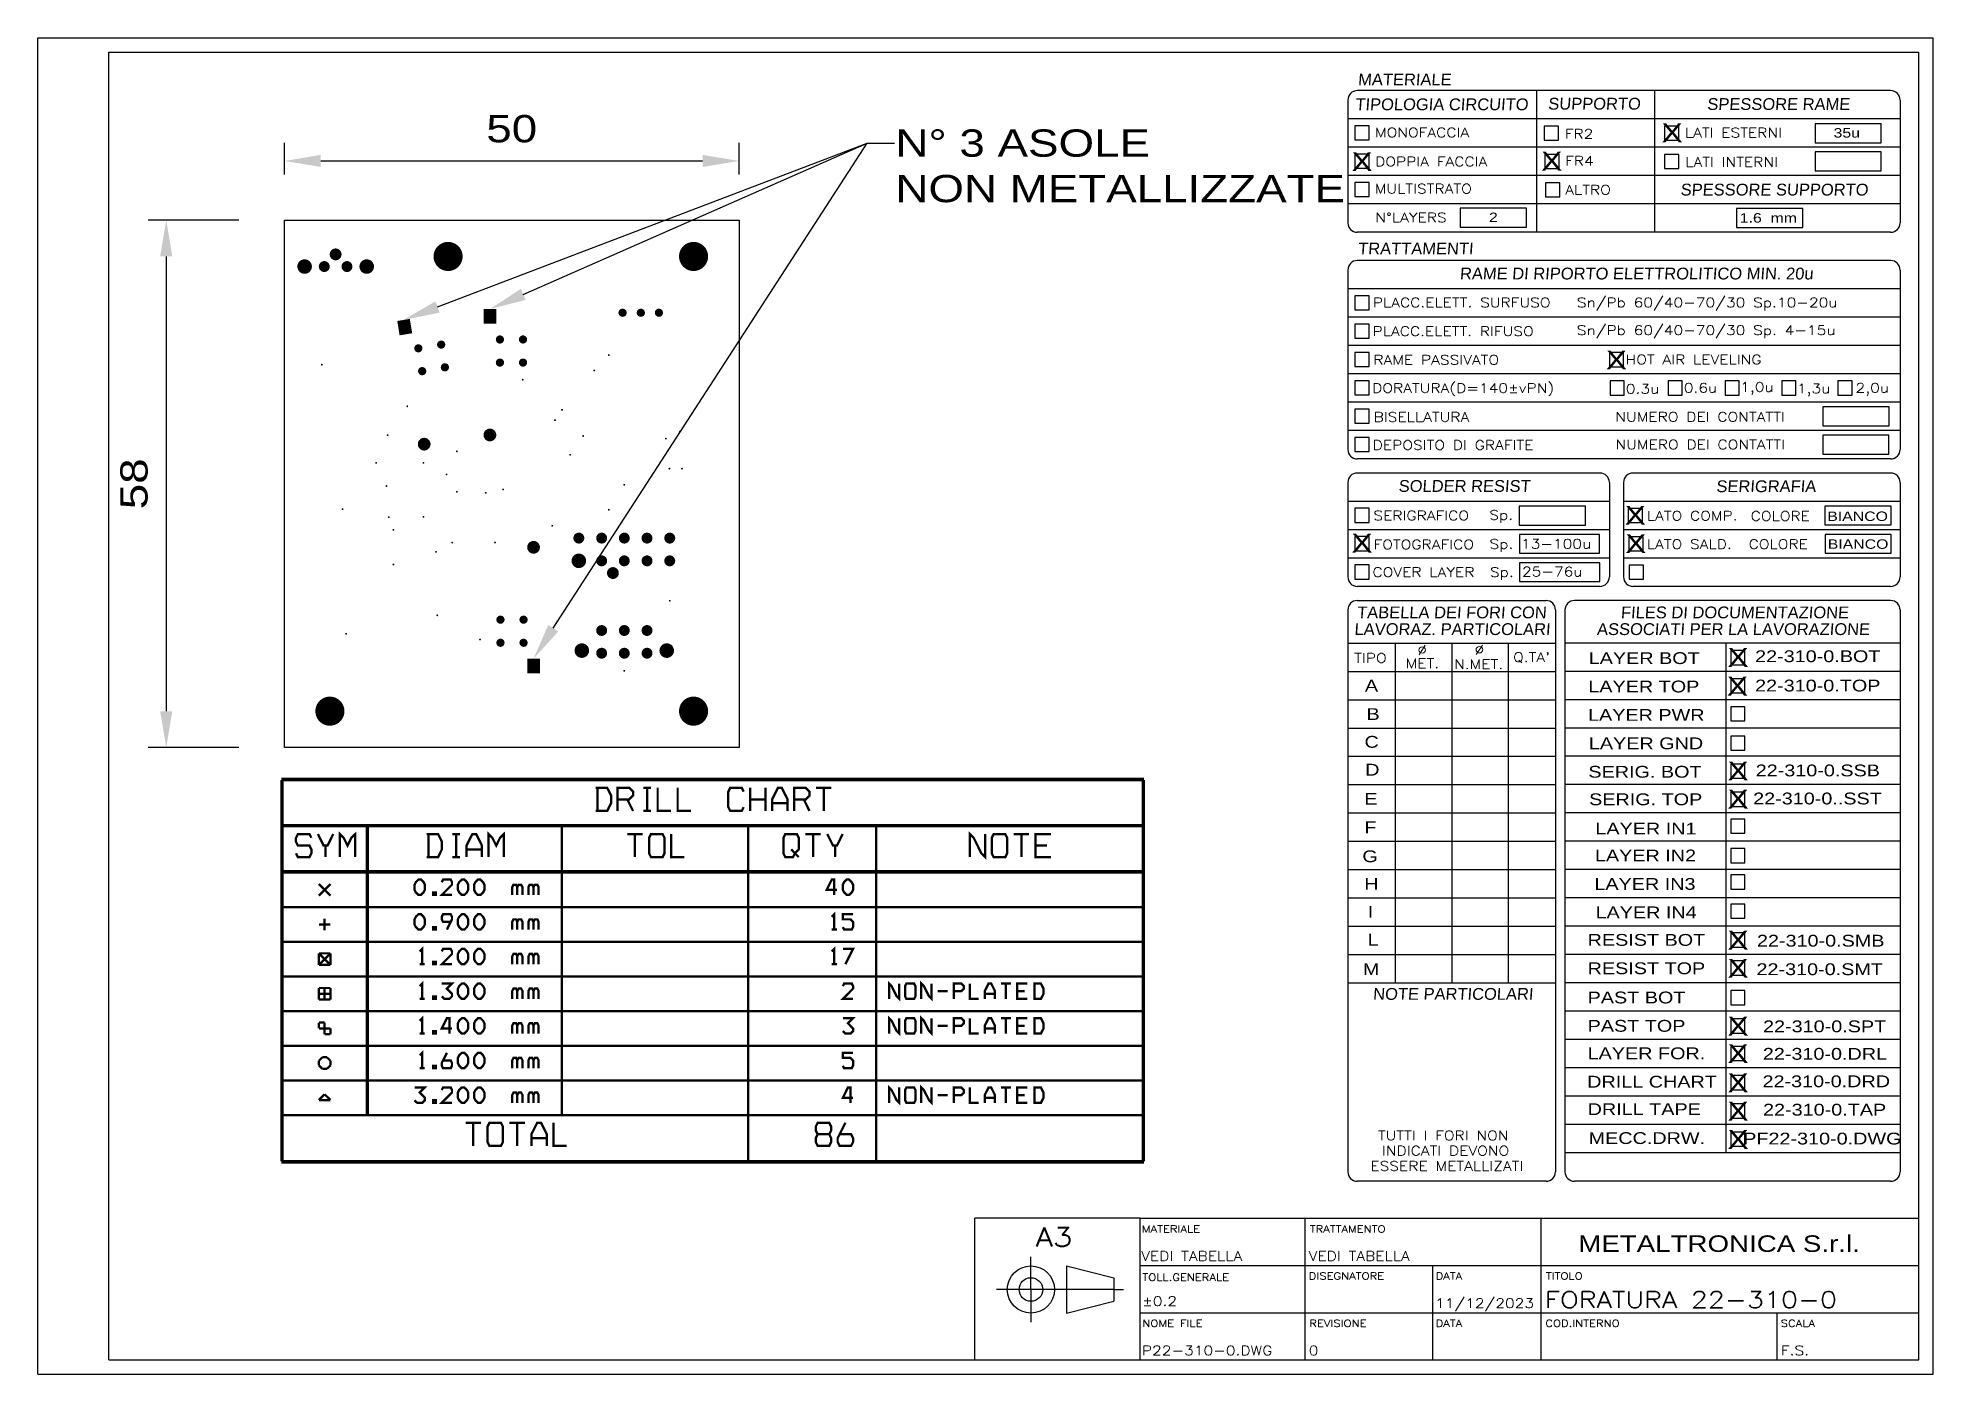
# Paper-space layout 'Layout1' of a CAD drawing. Extents: x 0 to 402, y 0 to 283.
# The model-space entities are those that its viewports show. They can reach past a viewport. Long polylines and large blocks are cut down to what shows.
import ezdxf
from ezdxf import colors
from ezdxf.entities.mleader import LeaderData, LeaderLine
from ezdxf.enums import TextEntityAlignment as Align
from ezdxf.math import Vec2, Vec3

# ---------------------------------------------------------------- set-up
doc = ezdxf.new("R2010")
doc.units = 0
doc.header["$LTSCALE"] = 10
doc.header["$MEASUREMENT"] = 0
doc.layers.get('0').update_dxf_attribs({"linetype": 'CONTINUOUS'})
doc.layers.get('Defpoints').update_dxf_attribs({"linetype": 'CONTINUOUS'})
for name, color, linetype in [('22-310-0_DRD', 7, 'CONTINUOUS'), ('22-310-0_DRL', 7, 'CONTINUOUS'), ('ATTRIBUTI', 7, 'CONTINUOUS'), ('CARTIGLIO', 7, 'CONTINUOUS'), ('OGGETTO', 7, 'CONTINUOUS'), ('QUOTE', 6, 'CONTINUOUS'), ('TABELLA', 7, 'CONTINUOUS'), ('THRUHOLE_NPT', 12, 'CONTINUOUS'), ('THRUHOLE_TAP', 11, 'CONTINUOUS'), ('VIEWPORT', 7, 'CONTINUOUS')]:
    doc.layers.add(name, color=color, linetype=linetype)
doc.layers.get('VIEWPORT').off()
doc.styles.add('ROMANS', font='romans', dxfattribs={"height": 4})
doc.styles.add('STILE25', font='arial.ttf', dxfattribs={"width": 1.2, "height": 2.5})
doc.styles.add('STILE3', font='arial.ttf', dxfattribs={"width": 1.2, "height": 3})
doc.styles.add('STILE35', font='arial.ttf', dxfattribs={"width": 1.2, "height": 3.5})
doc.styles.add('STYLE4', font='arial.ttf', dxfattribs={"width": 1.2, "height": 4})
doc.dimstyles.new('QUOTE', dxfattribs={"dimscale": 0, "dimtxt": 3, "dimasz": 4, "dimexe": 2, "dimexo": 5, "dimgap": 2, "dimtad": 1, "dimdec": 1, "dimzin": 13, "dimdsep": 46, "dimtxsty": 'STILE3', "dimcen": 0, "dimclrt": 7, "dimadec": 0, "dimazin": 0, "dimtfac": 0.666667, "dimtdec": 1, "dimtofl": 0, "dimtmove": 2, "dimatfit": 3, "dimfxl": 0, "dimtolj": 1, "dimtzin": 13, "dimarcsym": 0})

psp = doc.layouts.get("Layout1")

msp = doc.modelspace()

# ---------------------------------------------------------------- blocks, each defined once
blk = doc.blocks.new('QD')
at = {"layer": 'ATTRIBUTI', "linetype": 'Continuous'}
blk.add_lwpolyline([(-1.5, 1.5), (-1.5, -1.5), (1.5, -1.5), (1.5, 1.5)], close=True, dxfattribs=at)
blk = doc.blocks.new('TABELLAPCB2')
at = {"layer": 'ATTRIBUTI', "color": 6, "linetype": 'Continuous'}
for p, q in [((116, 239.99), (102, 239.99)), ((102, 239.99), (102, 235.99)), ((116, 235.99), (116, 239.99)), ((102, 235.99), (116, 235.99))]:
    blk.add_line(p, q, dxfattribs=at)
for points in [[(102, 241.91), (116, 241.91), (116, 245.91), (102, 245.91)], [(26.82, 224.03), (40.82, 224.03), (40.82, 228.03), (26.82, 228.03)], [(85.36, 223.98), (99.36, 223.98), (99.36, 227.98), (85.36, 227.98)], [(103.65, 181.96), (117.65, 181.96), (117.65, 185.96), (103.65, 185.96)], [(103.61, 175.96), (117.61, 175.96), (117.61, 179.96), (103.61, 179.96)], [(39.33, 160.95), (53.33, 160.95), (53.33, 164.95), (39.33, 164.95)], [(104.08, 160.96), (118.08, 160.96), (118.08, 164.96), (104.08, 164.96)], [(39.34, 154.96), (56.34, 154.96), (56.34, 158.96), (39.34, 158.96)], [(104.09, 154.96), (118.09, 154.96), (118.09, 158.96), (104.09, 158.96)], [(39.4, 148.96), (56.4, 148.96), (56.4, 152.96), (39.4, 152.96)]]:
    blk.add_lwpolyline(points, close=True, dxfattribs=at)
at = {"layer": 'TABELLA', "color": 1, "linetype": 'Continuous'}
for p, q in [((118, 252.96), (5, 252.96)), ((43, 252.96), (43, 222.96)), ((68, 252.96), (68, 222.96)), ((3, 250.96), (3, 224.96)), ((120, 250.96), (120, 224.96)), ((120, 246.96), (3, 246.96)), ((118, 222.96), (5, 222.96)), ((118, 216.96), (5, 216.96)), ((3, 214.96), (3, 176.96)), ((120, 214.96), (120, 176.96)), ((120, 210.96), (3, 210.96)), ((118, 174.96), (5, 174.96)), ((3, 169.96), (3, 149.96)), ((56.41, 171.96), (5, 171.96)), ((58.41, 169.96), (58.41, 149.96)), ((61.41, 169.96), (61.41, 149.96)), ((118, 171.96), (63.41, 171.96)), ((120, 169.96), (120, 149.96)), ((58.41, 165.96), (3, 165.96)), ((120, 165.96), (61.41, 165.96)), ((56.41, 147.96), (5, 147.96)), ((5, 144.96), (45, 144.96)), ((118, 144.96), (51, 144.96)), ((118, 147.96), (63.41, 147.96)), ((3, 142.96), (3, 111.96)), ((47, 142.96), (47, 23.96)), ((49, 142.96), (49, 23.96)), ((120, 142.96), (120, 23.96)), ((3, 135.96), (47, 135.96)), ((120, 135.96), (49, 135.96)), ((3, 111.96), (3, 108.96)), ((3, 108.96), (3, 66.96)), ((3, 66.96), (3, 63.96)), ((3, 63.96), (47, 63.96)), ((3, 63.96), (3, 23.96)), ((45, 21.96), (5, 21.96)), ((118, 21.96), (51, 21.96))]:
    blk.add_line(p, q, dxfattribs=at)
at = {"layer": 'TABELLA', "color": 6, "linetype": 'Continuous'}
for p, q in [((120, 240.96), (3, 240.96)), ((120, 234.96), (3, 234.96)), ((120, 228.96), (3, 228.96)), ((120, 204.96), (3, 204.96)), ((120, 198.96), (3, 198.96)), ((120, 192.96), (3, 192.96)), ((120, 186.96), (3, 186.96)), ((120, 180.96), (3, 180.96)), ((58.41, 159.96), (3, 159.96)), ((120, 159.96), (61.41, 159.96)), ((58.41, 153.96), (3, 153.96)), ((120, 153.96), (61.41, 153.96)), ((13, 135.96), (13, 63.96)), ((25, 135.96), (25, 63.96)), ((37, 135.96), (37, 63.96)), ((83.05, 135.96), (83.05, 27.96)), ((3, 129.96), (47, 129.96)), ((120, 129.96), (49, 129.96)), ((3, 123.96), (47, 123.96)), ((120, 123.96), (49, 123.96)), ((3, 117.96), (47, 117.96)), ((120, 117.96), (49, 117.96)), ((3, 111.96), (47, 111.96)), ((120, 111.96), (49, 111.96)), ((3, 105.96), (47, 105.96)), ((120, 105.96), (49, 105.96)), ((3, 99.96), (47, 99.96)), ((120, 99.96), (49, 99.96)), ((3, 93.96), (47, 93.96)), ((120, 93.96), (49, 93.96)), ((3, 87.96), (47, 87.96)), ((120, 87.96), (49, 87.96)), ((3, 81.96), (47, 81.96)), ((120, 81.96), (49, 81.96)), ((3, 75.96), (47, 75.96)), ((120, 75.96), (49, 75.96)), ((3, 69.96), (47, 69.96)), ((120, 69.96), (49, 69.96)), ((120, 63.96), (49, 63.96)), ((120, 57.96), (49, 57.96)), ((120, 51.96), (49, 51.96)), ((120, 45.96), (49, 45.96)), ((120, 39.96), (49, 39.96)), ((120, 33.96), (49, 33.96)), ((120, 27.96), (49, 27.96))]:
    blk.add_line(p, q, dxfattribs=at)
at = {"layer": 'TABELLA', "color": 1, "linetype": 'Continuous'}
for centre, start, end in [((5, 250.96), 90, 180), ((118, 250.96), 0, 90), ((5, 224.96), 180, 270), ((118, 224.96), 270, 0), ((5, 214.96), 90, 180), ((118, 214.96), 0, 90), ((5, 176.96), 180, 270), ((118, 176.96), 270, 0), ((5, 169.96), 90, 180), ((56.41, 169.96), 0, 90), ((63.41, 169.96), 90, 180), ((118, 169.96), 0, 90), ((5, 149.96), 180, 270), ((56.41, 149.96), 270, 0), ((63.41, 149.96), 180, 270), ((118, 149.96), 270, 0), ((5, 142.96), 90, 180), ((45, 142.96), 0, 90), ((51, 142.96), 90, 180), ((118, 142.96), 0, 90), ((5, 23.96), 180, 270), ((45, 23.96), 270, 0), ((51, 23.96), 180, 270), ((118, 23.96), 270, 0)]:
    blk.add_arc(centre, 2, start, end, dxfattribs=at)
at = {"layer": 'TABELLA', "linetype": 'Continuous'}
for p in [(6, 244), (46.11, 243.96), (71.62, 243.96), (6, 238), (46.25, 237.96), (71.62, 237.96), (6, 232), (46.4, 231.96), (6, 208), (6, 202), (6, 196), (59.91, 195.96), (6, 190), (60.05, 189.96), (72.34, 189.96), (84.42, 189.96), (96.42, 189.96), (108.34, 189.96), (6, 184), (6, 178), (6, 163), (63.9, 162.96), (6, 157), (64.05, 156.96), (6, 151), (64.11, 150.96), (85.62, 132.85), (85.62, 126.9), (85.62, 120.96), (85.62, 114.74), (85.62, 108.8), (85.62, 102.85), (85.62, 97.18), (85.62, 90.93), (85.62, 85.36), (85.62, 79.15), (85.62, 73.07), (85.62, 67.12), (85.62, 60.86), (85.62, 54.86), (85.62, 49.03), (85.62, 42.85), (85.62, 36.85), (85.62, 30.87)]:
    blk.add_blockref('QD', p, dxfattribs=at)
at = {"layer": 'ATTRIBUTI', "linetype": 'Continuous', "width": 1.2, "flags": 8}
for tag, height, style, p in [('X', 4, 'STYLE4', (6.1, 244.01)), ('X', 4, 'STYLE4', (71.7, 244.01)), ('VAL', 2, 'STILE25', (108.7, 244.01)), ('X', 4, 'STYLE4', (6, 237.91)), ('X', 4, 'STYLE4', (46.2, 238.01)), ('VAL', 2, 'STILE25', (92.09, 226)), ('X', 4, 'STYLE4', (6, 208.01)), ('X', 4, 'STYLE4', (6, 163.01)), ('X', 4, 'STYLE4', (63.9, 163.01)), ('VAL', 2, 'STILE25', (46.4, 163.01)), ('COL', 2, 'STILE25', (111, 162.81))]:
    blk.add_attdef(tag, text='', height=height, dxfattribs=dict(at, style=style)).set_placement(p, align=Align.MIDDLE_CENTER)
at = {"layer": 'ATTRIBUTI', "linetype": 'Continuous', "width": 1.2}
for tag, height, style, p in [('X', 4, 'STYLE4', (46.1, 244.01)), ('X', 4, 'STYLE4', (71.6, 238.01)), ('VAL', 2, 'STILE25', (108.96, 238.08)), ('X', 4, 'STYLE4', (6, 231.91)), ('X', 4, 'STYLE4', (46.4, 232.01)), ('X', 4, 'STYLE4', (6, 202.01)), ('X', 4, 'STYLE4', (6, 196.01)), ('X', 4, 'STYLE4', (59.9, 195.91)), ('X', 4, 'STYLE4', (6, 190.01)), ('X', 4, 'STYLE4', (60, 189.91)), ('X', 4, 'STYLE4', (72.3, 189.91)), ('X', 4, 'STYLE4', (84.4, 189.91)), ('X', 4, 'STYLE4', (96.4, 190.01)), ('X', 4, 'STYLE4', (108.3, 190.01)), ('X', 4, 'STYLE4', (6, 184.01)), ('NUM', 2, 'STILE25', (110.99, 183.91)), ('X', 4, 'STYLE4', (6, 178.01)), ('NUM', 2, 'STILE25', (111.02, 178.01)), ('X', 4, 'STYLE4', (6, 157.11)), ('X', 4, 'STYLE4', (64, 157.01)), ('BIANCO', 2, 'STILE25', (111.1, 156.91)), ('X', 4, 'STYLE4', (6, 151.01)), ('X', 4, 'STYLE4', (85.68, 132.91)), ('CSXXXR1.BOT', 2.5, 'STILE25', (102.56, 133.16)), ('X', 4, 'STYLE4', (85.54, 126.83)), ('DIA', 2.5, 'STILE25', (19.2, 127.01)), ('DIA', 2.5, 'STILE25', (31.1, 126.91)), ('QTA', 2.5, 'STILE25', (42.1, 126.91)), ('CSXXXR1.TOP', 2.5, 'STILE25', (102.56, 126.94)), ('DIA', 2.5, 'STILE25', (19.2, 120.91)), ('DIA', 2.5, 'STILE25', (31.1, 121.01)), ('QTA', 2.5, 'STILE25', (42.1, 120.91)), ('X', 4, 'STYLE4', (85.68, 120.88)), ('CSXXXR1.PWR', 2.5, 'STILE25', (103.25, 121)), ('X', 4, 'STYLE4', (85.68, 114.67)), ('DIA', 2.5, 'STILE25', (19.1, 114.91)), ('DIA', 2.5, 'STILE25', (31.1, 114.81)), ('QTA', 2.5, 'STILE25', (42, 114.91)), ('CSXXXR1.GND', 2.5, 'STILE25', (102.89, 114.92)), ('DIA', 2.5, 'STILE25', (19.1, 108.91)), ('DIA', 2.5, 'STILE25', (31.2, 108.91)), ('QTA', 2.5, 'STILE25', (42.1, 108.91)), ('X', 4, 'STYLE4', (85.68, 108.86)), ('CSXXXR1.SSB', 2.5, 'STILE25', (102.57, 108.97)), ('X', 4, 'STYLE4', (85.68, 102.91)), ('DIA', 2.5, 'STILE25', (19, 102.91)), ('DIA', 2.5, 'STILE25', (31.3, 103.11)), ('QTA', 2.5, 'STILE25', (42.3, 102.91)), ('CSXXXR1.SST', 2.5, 'STILE25', (102.5, 103.03)), ('DIA', 2.5, 'STILE25', (19.1, 96.91)), ('DIA', 2.5, 'STILE25', (31.3, 97.11)), ('QTA', 2.5, 'STILE25', (42.2, 97.21)), ('X', 4, 'STYLE4', (85.68, 97.13)), ('CSXXXR1.IN1', 2.5, 'STILE25', (101.84, 97.01)), ('X', 4, 'STYLE4', (85.68, 90.99)), ('CSXXXR1.IN2', 2.5, 'STILE25', (101.79, 91.24)), ('DIA', 2.5, 'STILE25', (19.2, 90.91)), ('DIA', 2.5, 'STILE25', (31.3, 91.01)), ('QTA', 2.5, 'STILE25', (42, 90.91)), ('DIA', 2.5, 'STILE25', (19.2, 84.91)), ('DIA', 2.5, 'STILE25', (31.4, 85.11)), ('QTA', 2.5, 'STILE25', (42, 84.91)), ('X', 4, 'STYLE4', (85.68, 85.58)), ('CSXXXR1.IN3', 2.5, 'STILE25', (101.63, 84.93)), ('X', 4, 'STYLE4', (85.68, 79.23)), ('DIA', 2.5, 'STILE25', (19.1, 78.91)), ('DIA', 2.5, 'STILE25', (31.4, 79.01)), ('QTA', 2.5, 'STILE25', (42.1, 79.01)), ('CSXXXR1.IN4', 2.5, 'STILE25', (101.78, 78.94)), ('DIA', 2.5, 'STILE25', (19.1, 72.91)), ('DIA', 2.5, 'STILE25', (31.3, 73.01)), ('QTA', 2.5, 'STILE25', (41.9, 73.01)), ('X', 4, 'STYLE4', (85.68, 73.02)), ('CSXXXR1.SMB', 2.5, 'STILE25', (103.19, 72.9)), ('DIA', 2.5, 'STILE25', (31.3, 67.11)), ('X', 4, 'STYLE4', (85.68, 67.07)), ('DIA', 2.5, 'STILE25', (19.1, 66.91)), ('QTA', 2.5, 'STILE25', (42, 66.91)), ('CSXXXR1.SMT', 2.5, 'STILE25', (102.97, 66.87)), ('X', 4, 'STYLE4', (85.68, 60.81)), ('CSXXXR1.SPB', 2.5, 'STILE25', (102.72, 60.95)), ('X', 4, 'STYLE4', (85.68, 54.81)), ('CSXXXR1.SMT', 2.5, 'STILE25', (104.02, 54.77)), ('X', 4, 'STYLE4', (85.68, 48.99)), ('CSXXXR1.DRL', 2.5, 'STILE25', (104.09, 48.95)), ('X', 4, 'STYLE4', (85.68, 42.8)), ('CSXXXR1.DRD', 2.5, 'STILE25', (104.36, 43.13)), ('X', 4, 'STYLE4', (85.68, 36.8)), ('CSXXXR1.TAP', 2.5, 'STILE25', (104.02, 37.12)), ('X', 4, 'STYLE4', (85.68, 30.82)), ('CSXXXR1.DWG', 2.5, 'STILE25', (103.53, 31))]:
    blk.add_attdef(tag, text='', height=height, dxfattribs=dict(at, style=style)).set_placement(p, align=Align.MIDDLE_CENTER)
at = {"layer": 'TABELLA', "linetype": 'Continuous', "style": 'STILE25', "oblique": 4}
for s, p in [('MATERIALE', (5.12, 254.07)), ('TIPOLOGIA CIRCUITO', (4.54, 248.8)), ('SUPPORTO', (45.4, 248.93)), ('SPESSORE RAME', (79.1, 248.86)), ('SPESSORE SUPPORTO', (73.45, 230.74)), ('TRATTAMENTI', (5.12, 218.26)), ('RAME DI RIPORTO ELETTROLITICO MIN. 20u', (26.7, 212.96)), ('SOLDER RESIST', (13.71, 167.97)), ('SERIGRAFIA', (81.02, 167.91)), ('TABELLA DEI FORI CON', (4.9, 141.19)), ('FILES DI DOCUMENTAZIONE', (60.8, 141.19)), ('LAVORAZ. PARTICOLARI', (4.35, 137.65)), ('ASSOCIATI PER LA LAVORAZIONE', (55.73, 137.65)), ('NOTE PARTICOLARI', (8.3, 60.39))]:
    blk.add_text(s, height=2.5, dxfattribs=at).set_placement(p)
at = {"layer": 'TABELLA', "linetype": 'Continuous', "width": 1.2}
for s, height, style, p in [('MONOFACCIA', 2, 'ROMANS', (8.75, 243.1)), ('LATI ESTERNI', 2, 'ROMANS', (74.41, 243.06)), ('FR2', 2, 'ROMANS', (48.96, 242.8)), ('DOPPIA FACCIA', 2, 'ROMANS', (8.78, 236.93)), ('FR4', 2, 'ROMANS', (49.03, 237.1)), ('LATI INTERNI', 2, 'ROMANS', (74.49, 236.85)), ('MULTISTRATO', 2, 'ROMANS', (8.7, 231.18)), ('ALTRO', 2, 'ROMANS', (49.05, 230.96)), ('N°LAYERS', 2, 'ROMANS', (8.83, 225.09)), ('PLACC.ELETT. SURFUSO ', 2, 'ROMANS', (8.29, 207.08)), ('Sn/Pb 60/40-70/30 Sp.10-20u', 2, 'ROMANS', (51.52, 207.08)), ('PLACC.ELETT. RIFUSO ', 2, 'ROMANS', (8.24, 200.99)), ('Sn/Pb 60/40-70/30 Sp. 4-15u', 2, 'ROMANS', (51.52, 201.2)), ('RAME PASSIVATO', 2, 'ROMANS', (8.41, 194.95)), ('HOT AIR LEVELING', 2, 'ROMANS', (61.84, 194.99)), ('DORATURA(D=140%%PvPN)', 2, 'ROMANS', (8.15, 188.96)), ('0.3u', 2, 'ROMANS', (61.89, 188.8)), ('0.6u', 2, 'ROMANS', (74.17, 188.99)), ('1,0u', 2, 'ROMANS', (86.13, 189.19)), ('1,3u', 2, 'ROMANS', (98.14, 188.87)), ('2,0u', 2, 'ROMANS', (110.56, 188.99)), ('BISELLATURA', 2, 'ROMANS', (8.47, 182.83)), ('NUMERO DEI CONTATTI', 2, 'ROMANS', (59.68, 182.87)), ('DEPOSITO DI GRAFITE', 2, 'ROMANS', (8.27, 176.89)), ('NUMERO DEI CONTATTI', 2, 'ROMANS', (59.72, 176.99)), ('SERIGRAFICO ', 2, 'ROMANS', (8.42, 161.95)), ('Sp.', 2, 'ROMANS', (32.98, 162.07)), ('LATO COMP.', 2, 'ROMANS', (66.34, 161.92)), ('COLORE', 2, 'ROMANS', (88.35, 161.87)), ('FOTOGRAFICO ', 2, 'ROMANS', (8.44, 155.84)), ('Sp.', 2, 'ROMANS', (33.02, 155.93)), ('13-100u', 2, 'ROMANS', (39.67, 155.98)), ('LATO SALD.', 2, 'ROMANS', (66.34, 155.9)), ('COLORE', 2, 'ROMANS', (87.91, 155.9)), ('COVER LAYER ', 2, 'ROMANS', (8.23, 149.97)), ('Sp.', 2, 'ROMANS', (33.12, 149.98)), ('25-76u', 2, 'ROMANS', (39.88, 150.08)), ('TIPO', 2, 'ROMANS', (4.34, 131.78)), ('MET.', 2, 'ROMANS', (15.25, 130.65)), ('%%C', 2, 'ROMANS', (17.72, 133.47)), ('%%C', 2, 'ROMANS', (29.85, 133.53)), ("Q.TA'", 2, 'ROMANS', (38.01, 131.96)), ('LAYER BOT', 2.5, 'STILE25', (54.03, 131.51)), ('N.MET.', 2, 'ROMANS', (25.51, 130.47)), ('A', 2.5, 'STILE25', (6.61, 125.68)), ('LAYER TOP', 2.5, 'STILE25', (53.95, 125.5)), ('B', 2.5, 'STILE25', (6.96, 119.66)), ('LAYER PWR', 2.5, 'STILE25', (53.89, 119.48)), ('C', 2.5, 'STILE25', (6.54, 113.78)), ('LAYER GND', 2.5, 'STILE25', (54.06, 113.46)), ('D', 2.5, 'STILE25', (6.68, 107.88)), ('SERIG. BOT', 2.5, 'STILE25', (53.96, 107.44)), ('E', 2.5, 'STILE25', (6.49, 101.71)), ('SERIG. TOP', 2.5, 'STILE25', (54.11, 101.61)), ('F', 2.5, 'STILE25', (6.51, 95.68)), ('LAYER IN1', 2.5, 'STILE25', (55.44, 95.41)), ('G', 2.5, 'STILE25', (6.08, 89.54)), ('LAYER IN2', 2.5, 'STILE25', (55.35, 89.7)), ('H', 2.5, 'STILE25', (6.49, 83.72)), ('LAYER IN3', 2.5, 'STILE25', (55.23, 83.68)), ('I', 2.5, 'STILE25', (7.23, 77.79)), ('LAYER IN4', 2.5, 'STILE25', (55.48, 77.66)), ('L', 2.5, 'STILE25', (7.2, 71.87)), ('RESIST BOT', 2.5, 'STILE25', (53.8, 71.83)), ('RESIST TOP', 2.5, 'STILE25', (53.8, 65.82)), ('M', 2.5, 'STILE25', (6.2, 65.65)), ('PAST BOT', 2.5, 'STILE25', (53.8, 59.63)), ('PAST TOP', 2.5, 'STILE25', (53.8, 53.63)), ('LAYER FOR.', 2.5, 'STILE25', (53.8, 47.81)), ('DRILL CHART', 2.5, 'STILE25', (53.71, 41.8)), ('DRILL TAPE', 2.5, 'STILE25', (53.8, 35.98)), ('TUTTI I FORI NON', 2, 'ROMANS', (9.36, 30.67)), ('MECC.DRW.', 2.5, 'STILE25', (54.01, 29.85)), ('INDICATI DEVONO', 2, 'ROMANS', (10.24, 27.43)), ('ESSERE METALLIZATI', 2, 'ROMANS', (7.78, 24.19))]:
    blk.add_text(s, height=height, dxfattribs=dict(at, style=style)).set_placement(p)
at = {"layer": 'TABELLA', "linetype": 'Continuous', "style": 'STILE25', "width": 1.2}
blk.add_attdef('NUM', text='', height=2, dxfattribs=at).set_placement((33.83, 226.12), align=Align.MIDDLE_CENTER)
blk = doc.blocks.new('A3METALTRONICA')
at = {"layer": 'CARTIGLIO', "color": 6, "linetype": 'Continuous'}
for p, q in [((0, 283), (401.5, 283)), ((0, 0), (0, 283)), ((401.5, 0), (401.5, 283)), ((233.5, 3), (233.5, 33)), ((268.5, 3), (268.5, 33)), ((318.5, 3), (318.5, 33)), ((233.5, 23), (398.5, 23)), ((295.5, 3), (295.5, 23)), ((233.5, 13), (398.5, 13)), ((368.5, 3), (368.5, 13)), ((0, 0), (401.5, 0))]:
    blk.add_line(p, q, dxfattribs=at)
at = {"layer": 'CARTIGLIO', "color": 1, "linetype": 'Continuous'}
for p, q in [((15, 280), (398.5, 280)), ((15, 3), (15, 280)), ((398.5, 3), (398.5, 280)), ((198.5, 3), (198.5, 33)), ((233.5, 33), (198.5, 33)), ((233.5, 33), (398.5, 33)), ((15, 3), (398.5, 3))]:
    blk.add_line(p, q, dxfattribs=at)
at = {"layer": 'CARTIGLIO', "color": 6}
for p, q in [((210.37, 17.91), (210.37, 24.81)), ((227.92, 17.91), (203.08, 17.91)), ((210.37, 17.91), (210.37, 11)), ((227.92, 17.91), (230, 17.91))]:
    blk.add_line(p, q, dxfattribs=at)
at = {"layer": 'CARTIGLIO', "color": 1}
for p, q in [((217.92, 22.91), (227.92, 20.41)), ((217.92, 22.91), (217.92, 12.91)), ((227.92, 20.41), (227.92, 15.41)), ((217.92, 12.91), (227.92, 15.41))]:
    blk.add_line(p, q, dxfattribs=at)
for radius in [5, 2.5]:
    blk.add_circle((210.37, 17.91), radius, dxfattribs=at)
at = {"layer": 'CARTIGLIO', "color": 1, "linetype": 'Continuous', "style": 'ROMANS', "width": 1.2}
blk.add_text('A3', height=4, dxfattribs=at).set_placement((211.32, 27.03))
at = {"layer": 'CARTIGLIO', "color": 0, "linetype": 'Continuous', "style": 'ROMANS', "width": 1.2}
for s, p in [('MATERIALE', (233.87, 30)), ('TRATTAMENTO', (269.45, 30)), ('TOLL.GENERALE', (233.99, 19.77)), ('DISEGNATORE', (269.23, 20)), ('DATA', (296.11, 20)), ('TITOLO', (319.47, 20)), ('NOME FILE', (233.99, 10)), ('REVISIONE', (269.35, 10)), ('DATA', (296.11, 10)), ('COD.INTERNO', (319.35, 10)), ('SCALA', (369.23, 10))]:
    blk.add_text(s, height=1.5, dxfattribs=at).set_placement(p)
at = {"layer": 'CARTIGLIO', "linetype": 'Continuous', "style": 'STILE35', "width": 1.2}
blk.add_text('METALTRONICA S.r.l.', height=3.5, dxfattribs=at).set_placement((326.33, 25.88))
at = {"layer": 'CARTIGLIO', "color": 0, "linetype": 'Continuous', "style": 'ROMANS', "width": 1.2}
for tag, p, height in [('MATERIALE', (233.75, 24), 2), ('TRATTAMENTO', (269.23, 24), 2), ('TITOLO', (319.23, 14), 3.5), ('DISEGNATORE', (269.23, 14), 2), ('DATADIS', (295.99, 14), 2), ('NOMEFILE', (233.87, 4), 2), ('REVISIONE', (269.23, 4), 2), ('DATAREV', (295.99, 4), 2), ('CODICE', (319.35, 4), 2), ('SCALA', (369.25, 4), 2)]:
    blk.add_attdef(tag, p, '', height=height, dxfattribs=at)
at = {"layer": 'CARTIGLIO', "color": 0, "linetype": 'Continuous', "style": 'ROMANS', "width": 1.2, "flags": 8}
blk.add_attdef('TOLLERANZA', text='', height=2, dxfattribs=at).set_placement((233.93, 13.85), align=Align.BOTTOM_LEFT)
blk = doc.blocks.new('ROUND_1')
at = {"const_width": 1.6002}
blk.add_lwpolyline([(-0.8001, 0, 1), (0.8001, 0, 1)], format="xyb", close=True, dxfattribs=at)
blk = doc.blocks.new('ROUND_16')
at = {"const_width": 0.65024}
blk.add_lwpolyline([(-0.32512, 0, 1), (0.32512, 0, 1)], format="xyb", close=True, dxfattribs=at)
blk = doc.blocks.new('ROUND_18')
at = {"const_width": 0.8001}
blk.add_lwpolyline([(-0.40005, 0, 1), (0.40005, 0, 1)], format="xyb", close=True, dxfattribs=at)
blk = doc.blocks.new('ROUND_19')
at = {"const_width": 0.69977}
blk.add_lwpolyline([(-0.349884, 0, 1), (0.349884, 0, 1)], format="xyb", close=True, dxfattribs=at)
blk = doc.blocks.new('ROUND_47')
at = {"const_width": 0.44958}
blk.add_lwpolyline([(-0.22479, 0, 1), (0.22479, 0, 1)], format="xyb", close=True, dxfattribs=at)
blk = doc.blocks.new('ROUND_48')
at = {"const_width": 0.59944}
blk.add_lwpolyline([(-0.29972, 0, 1), (0.29972, 0, 1)], format="xyb", close=True, dxfattribs=at)
blk = doc.blocks.new('ROUND_50')
at = {"const_width": 0.10033}
blk.add_lwpolyline([(-0.050164, 0, 1), (0.050164, 0, 1)], format="xyb", close=True, dxfattribs=at)
blk = doc.blocks.new('ROUND_46')
at = {"const_width": 0.10033}
blk.add_lwpolyline([(-0.050164, 0, 1), (0.050164, 0, 1)], format="xyb", close=True, dxfattribs=at)
blk = doc.blocks.new('*D11')
at = {"layer": 'Defpoints', "color": 0, "transparency": 16777216}
for p in [(831.84, 718.48), (781.84, 711.98), (831.84, 711.98)]:
    blk.add_point(p, dxfattribs=at)
at = {"layer": 'QUOTE', "color": 0, "lineweight": -2, "transparency": 16777216}
for p, q in [((781.84, 716.98), (781.84, 720.48)), ((831.84, 716.98), (831.84, 720.48)), ((785.84, 718.48), (827.84, 718.48))]:
    blk.add_line(p, q, dxfattribs=at)
at = {"layer": 'QUOTE', "color": 0, "transparency": 16777216}
for points in [[(785.84, 719.15), (785.84, 717.82), (781.84, 718.48)], [(827.84, 719.15), (827.84, 717.82), (831.84, 718.48)]]:
    blk.add_solid(points, dxfattribs=at)
at = {"layer": 'QUOTE', "color": 7, "transparency": 16777216, "insert": (806.84, 722.01), "char_height": 3, "attachment_point": 5, "style": 'STILE3'}
blk.add_mtext('\\A1;50', dxfattribs=at)
blk = doc.blocks.new('*D12')
at = {"layer": 'Defpoints', "color": 0, "transparency": 16777216}
for p in [(781.84, 711.98), (768.84, 653.98), (781.84, 653.98)]:
    blk.add_point(p, dxfattribs=at)
at = {"layer": 'QUOTE', "color": 0, "lineweight": -2, "transparency": 16777216}
for p, q in [((776.84, 711.98), (766.84, 711.98)), ((768.84, 707.98), (768.84, 657.98)), ((776.84, 653.98), (766.84, 653.98))]:
    blk.add_line(p, q, dxfattribs=at)
at = {"layer": 'QUOTE', "color": 0, "transparency": 16777216}
for points in [[(768.17, 707.98), (769.51, 707.98), (768.84, 711.98)], [(768.17, 657.98), (769.51, 657.98), (768.84, 653.98)]]:
    blk.add_solid(points, dxfattribs=at)
at = {"layer": 'QUOTE', "color": 7, "transparency": 16777216, "insert": (765.31, 682.98), "char_height": 3, "attachment_point": 5, "rotation": 90, "style": 'STILE3'}
blk.add_mtext('\\A1;58', dxfattribs=at)

# ---------------------------------------------------------------- dimensions: what is measured, and where the dimension line sits
at = {"layer": 'QUOTE'}
dim = msp.add_linear_dim(base=(831.84, 718.48), p1=(781.84, 711.98), p2=(831.84, 711.98), dimstyle='QUOTE', override={"dimscale": 1}, dxfattribs=at)
dim.commit()
dim.dimension.update_dxf_attribs({"geometry": '*D11', "text_midpoint": (806.84, 722.01)})
dim = msp.add_linear_dim(base=(768.84, 653.98), p1=(781.84, 711.98), p2=(781.84, 653.98), angle=90, dimstyle='QUOTE', override={"dimscale": 1}, dxfattribs=at)
dim.commit()
dim.dimension.update_dxf_attribs({"geometry": '*D12', "text_midpoint": (765.31, 682.98)})

# ---------------------------------------------------------------- linework, layer by layer
at = {"layer": '22-310-0_DRD', "const_width": 0.254}
for points in [[(876.37, 650.53), (781.5, 650.53)], [(781.5, 608.49), (781.5, 650.4)], [(876.24, 650.4), (781.63, 650.4)], [(781.63, 608.49), (781.63, 650.4)], [(876.24, 608.49), (876.24, 650.4)], [(876.37, 608.49), (876.37, 650.4)], [(816.07, 647.01), (817.34, 647.01), (817.77, 647.86), (817.77, 648.7), (817.34, 649.55), (816.07, 649.55)], [(816.29, 647.01), (816.29, 649.55)], [(818.49, 648.28), (819.76, 648.28), (820.18, 648.7), (820.18, 649.13), (819.76, 649.55), (818.49, 649.55), (818.49, 647.01)], [(819.55, 648.28), (820.18, 647.01)], [(822.17, 649.55), (821.32, 649.55)], [(821.75, 647.01), (821.75, 649.55)], [(824.37, 647.01), (822.89, 647.01), (822.89, 649.55)], [(826.57, 647.01), (825.09, 647.01), (825.09, 649.55)], [(832.35, 647.43), (832.14, 647.01), (830.87, 647.01), (830.66, 647.43), (830.66, 649.13), (830.87, 649.55), (832.14, 649.55), (832.35, 649.13)], [(833.07, 647.01), (833.07, 649.55)], [(834.76, 648.28), (833.07, 648.28)], [(834.76, 647.01), (834.76, 649.55)], [(837.18, 647.01), (837.18, 648.28), (836.54, 649.55), (836.12, 649.55), (835.48, 648.28), (835.48, 647.01)], [(837.9, 648.28), (839.17, 648.28), (839.59, 648.7), (839.59, 649.13), (839.17, 649.55), (837.9, 649.55), (837.9, 647.01)], [(838.96, 648.28), (839.59, 647.01)], [(842, 649.55), (840.31, 649.55)], [(841.16, 647.01), (841.16, 649.55)], [(822.17, 647.01), (821.32, 647.01)], [(837.18, 647.86), (835.48, 647.86)], [(876.24, 645.45), (781.63, 645.45)], [(876.24, 645.32), (781.63, 645.32)], [(784.8, 644.05), (784.59, 644.47), (783.32, 644.47), (783.11, 644.05), (783.11, 643.62), (783.32, 643.2), (784.59, 643.2), (784.8, 642.78), (784.8, 642.35), (784.59, 641.93), (783.32, 641.93), (783.11, 642.35)], [(787.21, 644.47), (786.58, 643.2), (786.15, 643.2), (785.52, 644.47)], [(789.63, 641.93), (789.63, 644.47), (789.2, 644.05), (788.78, 643.2), (788.36, 644.05), (787.93, 644.47), (787.93, 641.93)], [(790.9, 613.57), (790.9, 645.32)], [(791.02, 613.57), (791.02, 645.32)], [(797.47, 641.93), (798.74, 641.93), (799.16, 642.78), (799.16, 643.62), (798.74, 644.47), (797.47, 644.47)], [(797.68, 641.93), (797.68, 644.47)], [(801.15, 644.47), (800.3, 644.47)], [(800.73, 641.93), (800.73, 644.47)], [(803.56, 641.93), (803.56, 643.2), (802.93, 644.47), (802.51, 644.47), (801.87, 643.2), (801.87, 641.93)], [(805.98, 641.93), (805.98, 644.47), (805.55, 644.05), (805.13, 643.2), (804.71, 644.05), (804.28, 644.47), (804.28, 641.93)], [(812.34, 613.57), (812.34, 645.32)], [(821.23, 644.47), (819.54, 644.47)], [(820.38, 641.93), (820.38, 644.47)], [(822.16, 641.93), (821.95, 642.35), (821.95, 644.05), (822.16, 644.47), (823.43, 644.47), (823.64, 644.05), (823.64, 642.35), (823.43, 641.93), (822.16, 641.93)], [(825.84, 641.93), (824.36, 641.93), (824.36, 644.47)], [(832.83, 608.49), (832.83, 645.32)], [(836.72, 642.35), (836.93, 641.93), (837.78, 641.93), (837.99, 642.35), (838.41, 642.78), (838.41, 644.05), (838.2, 644.47), (836.93, 644.47), (836.72, 644.05), (836.72, 642.35)], [(840.83, 644.47), (839.14, 644.47)], [(839.98, 641.93), (839.98, 644.47)], [(843.24, 644.47), (842.61, 643.2), (842.18, 643.2), (841.55, 644.47)], [(846.92, 608.49), (846.92, 645.32)], [(858.92, 644.47), (858.92, 641.93), (858.49, 642.35), (857.65, 644.05), (857.22, 644.47), (857.22, 641.93)], [(859.85, 641.93), (859.63, 642.35), (859.63, 644.05), (859.85, 644.47), (861.12, 644.47), (861.33, 644.05), (861.33, 642.35), (861.12, 641.93), (859.85, 641.93)], [(863.74, 644.47), (862.05, 644.47)], [(862.9, 641.93), (862.9, 644.47)], [(866.15, 641.93), (864.46, 641.93), (864.46, 644.47), (866.15, 644.47)], [(786.37, 641.93), (786.37, 643.2)], [(801.15, 641.93), (800.3, 641.93)], [(803.56, 642.78), (801.87, 642.78)], [(837.57, 642.78), (838.41, 641.93)], [(842.4, 641.93), (842.4, 643.2)], [(865.73, 643.2), (864.46, 643.2)], [(876.24, 640.37), (781.63, 640.37)], [(876.24, 640.24), (781.63, 640.24)], [(786.9, 638.97), (785.63, 637.7)], [(786.9, 637.7), (785.63, 638.97)], [(796.58, 637.77), (796.29, 638.05), (796.15, 638.33), (796.15, 638.9), (796.29, 639.18), (796.58, 639.46), (796.86, 639.46), (797.14, 639.18), (797.28, 638.9), (797.28, 638.33), (797.14, 638.05), (796.86, 637.77), (796.58, 637.77)], [(798.21, 637.77), (798.5, 637.77), (798.5, 638.05), (798.21, 638.05), (798.21, 637.77)], [(800.27, 637.77), (799.14, 637.77), (800.27, 638.9), (800.27, 639.18), (800.13, 639.46), (799.29, 639.46), (799.14, 639.18)], [(801.35, 637.77), (801.06, 638.05), (800.92, 638.33), (800.92, 638.9), (801.06, 639.18), (801.35, 639.46), (801.63, 639.46), (801.91, 639.18), (802.05, 638.9), (802.05, 638.33), (801.91, 638.05), (801.63, 637.77), (801.35, 637.77)], [(803.12, 637.77), (802.84, 638.05), (802.7, 638.33), (802.7, 638.9), (802.84, 639.18), (803.12, 639.46), (803.41, 639.46), (803.69, 639.18), (803.83, 638.9), (803.83, 638.33), (803.69, 638.05), (803.41, 637.77), (803.12, 637.77)], [(808.02, 637.77), (808.02, 638.62), (807.88, 638.9), (807.6, 638.9), (807.45, 638.62), (807.32, 638.9), (807.03, 638.9), (806.89, 638.62), (806.89, 637.77)], [(807.45, 637.77), (807.45, 638.62)], [(809.8, 637.77), (809.8, 638.62), (809.66, 638.9), (809.38, 638.9), (809.23, 638.62), (809.09, 638.9), (808.81, 638.9), (808.67, 638.62), (808.67, 637.77)], [(809.23, 637.77), (809.23, 638.62)], [(842.61, 638.33), (841.48, 638.33), (842.04, 639.46), (842.32, 639.46), (842.32, 637.77)], [(843.68, 637.77), (843.4, 638.05), (843.26, 638.33), (843.26, 638.9), (843.4, 639.18), (843.68, 639.46), (843.96, 639.46), (844.24, 639.18), (844.38, 638.9), (844.38, 638.33), (844.24, 638.05), (843.96, 637.77), (843.68, 637.77)], [(876.24, 636.43), (781.63, 636.43)], [(796.58, 633.96), (796.29, 634.24), (796.15, 634.52), (796.15, 635.09), (796.29, 635.37), (796.58, 635.65), (796.86, 635.65), (797.14, 635.37), (797.28, 635.09), (797.28, 634.52), (797.14, 634.24), (796.86, 633.96), (796.58, 633.96)], [(800.13, 634.81), (799.29, 634.81), (799.14, 635.09), (799.14, 635.37), (799.29, 635.65), (800.13, 635.65), (800.27, 635.37), (800.27, 635.09), (799.71, 633.96)], [(801.35, 633.96), (801.06, 634.24), (800.92, 634.52), (800.92, 635.09), (801.06, 635.37), (801.35, 635.65), (801.63, 635.65), (801.91, 635.37), (802.05, 635.09), (802.05, 634.52), (801.91, 634.24), (801.63, 633.96), (801.35, 633.96)], [(803.12, 633.96), (802.84, 634.24), (802.7, 634.52), (802.7, 635.09), (802.84, 635.37), (803.12, 635.65), (803.41, 635.65), (803.69, 635.37), (803.83, 635.09), (803.83, 634.52), (803.69, 634.24), (803.41, 633.96), (803.12, 633.96)], [(842.32, 633.96), (842.32, 635.65), (842.04, 635.37)], [(843.26, 634.24), (843.4, 633.96), (844.24, 633.96), (844.38, 634.24), (844.38, 634.81), (844.1, 635.09), (843.26, 635.09), (843.26, 635.65), (844.38, 635.65)], [(786.9, 634.52), (785.63, 634.52)], [(786.26, 635.16), (786.26, 633.89)], [(798.21, 633.96), (798.5, 633.96), (798.5, 634.24), (798.21, 634.24), (798.21, 633.96)], [(808.02, 633.96), (808.02, 634.81), (807.88, 635.09), (807.6, 635.09), (807.45, 634.81), (807.32, 635.09), (807.03, 635.09), (806.89, 634.81), (806.89, 633.96)], [(807.45, 633.96), (807.45, 634.81)], [(809.8, 633.96), (809.8, 634.81), (809.66, 635.09), (809.38, 635.09), (809.23, 634.81), (809.09, 635.09), (808.81, 635.09), (808.67, 634.81), (808.67, 633.96)], [(809.23, 633.96), (809.23, 634.81)], [(842.61, 633.96), (842.04, 633.96)], [(876.24, 632.62), (781.63, 632.62)], [(797, 630.15), (797, 631.84), (796.72, 631.56)], [(800.27, 630.15), (799.14, 630.15), (800.27, 631.28), (800.27, 631.56), (800.13, 631.84), (799.29, 631.84), (799.14, 631.56)], [(801.35, 630.15), (801.06, 630.43), (800.92, 630.71), (800.92, 631.28), (801.06, 631.56), (801.35, 631.84), (801.63, 631.84), (801.91, 631.56), (802.05, 631.28), (802.05, 630.71), (801.91, 630.43), (801.63, 630.15), (801.35, 630.15)], [(803.12, 630.15), (802.84, 630.43), (802.7, 630.71), (802.7, 631.28), (802.84, 631.56), (803.12, 631.84), (803.41, 631.84), (803.69, 631.56), (803.83, 631.28), (803.83, 630.71), (803.69, 630.43), (803.41, 630.15), (803.12, 630.15)], [(842.32, 630.15), (842.32, 631.84), (842.04, 631.56)], [(843.54, 630.15), (844.38, 631.84), (843.26, 631.84)], [(785.63, 631.35), (785.63, 630.08)], [(786.9, 631.35), (785.63, 631.35)], [(786.9, 631.35), (785.63, 630.08)], [(786.9, 630.08), (785.63, 631.35)], [(785.63, 630.08), (786.9, 630.08)], [(786.9, 630.08), (786.9, 631.35)], [(797.28, 630.15), (796.72, 630.15)], [(798.21, 630.15), (798.5, 630.15), (798.5, 630.43), (798.21, 630.43), (798.21, 630.15)], [(808.02, 630.15), (808.02, 631), (807.88, 631.28), (807.6, 631.28), (807.45, 631), (807.32, 631.28), (807.03, 631.28), (806.89, 631), (806.89, 630.15)], [(807.45, 630.15), (807.45, 631)], [(809.8, 630.15), (809.8, 631), (809.66, 631.28), (809.38, 631.28), (809.23, 631), (809.09, 631.28), (808.81, 631.28), (808.67, 631), (808.67, 630.15)], [(809.23, 630.15), (809.23, 631)], [(842.61, 630.15), (842.04, 630.15)], [(876.24, 628.81), (781.63, 628.81)], [(785.63, 627.54), (785.63, 626.27)], [(786.9, 627.54), (785.63, 627.54)], [(786.26, 627.54), (786.26, 626.27)], [(786.9, 626.27), (786.9, 627.54)], [(797, 626.34), (797, 628.03), (796.72, 627.75)], [(799.14, 626.62), (799.43, 626.34), (799.99, 626.34), (800.27, 626.62), (800.27, 626.9), (799.71, 627.47), (800.27, 628.03), (799.14, 628.03)], [(801.35, 626.34), (801.06, 626.62), (800.92, 626.9), (800.92, 627.47), (801.06, 627.75), (801.35, 628.03), (801.63, 628.03), (801.91, 627.75), (802.05, 627.47), (802.05, 626.9), (801.91, 626.62), (801.63, 626.34), (801.35, 626.34)], [(803.12, 626.34), (802.84, 626.62), (802.7, 626.9), (802.7, 627.47), (802.84, 627.75), (803.12, 628.03), (803.41, 628.03), (803.69, 627.75), (803.83, 627.47), (803.83, 626.9), (803.69, 626.62), (803.41, 626.34), (803.12, 626.34)], [(808.02, 626.34), (808.02, 627.19), (807.88, 627.47), (807.6, 627.47), (807.45, 627.19), (807.32, 627.47), (807.03, 627.47), (806.89, 627.19), (806.89, 626.34)], [(809.8, 626.34), (809.8, 627.19), (809.66, 627.47), (809.38, 627.47), (809.23, 627.19), (809.09, 627.47), (808.81, 627.47), (808.67, 627.19), (808.67, 626.34)], [(844.38, 626.34), (843.26, 626.34), (844.38, 627.47), (844.38, 627.75), (844.24, 628.03), (843.4, 628.03), (843.26, 627.75)], [(849.46, 628.03), (849.46, 626.34), (849.18, 626.62), (848.62, 627.75), (848.34, 628.03), (848.34, 626.34)], [(850.25, 626.34), (850.11, 626.62), (850.11, 627.75), (850.25, 628.03), (851.1, 628.03), (851.24, 627.75), (851.24, 626.62), (851.1, 626.34), (850.25, 626.34)], [(853.02, 628.03), (853.02, 626.34), (852.74, 626.62), (852.17, 627.75), (851.89, 628.03), (851.89, 626.34)], [(855.45, 627.19), (856.29, 627.19), (856.58, 627.47), (856.58, 627.75), (856.29, 628.03), (855.45, 628.03), (855.45, 626.34)], [(858.21, 626.34), (857.23, 626.34), (857.23, 628.03)], [(859.99, 626.34), (859.99, 627.19), (859.57, 628.03), (859.29, 628.03), (858.86, 627.19), (858.86, 626.34)], [(861.77, 628.03), (860.64, 628.03)], [(861.2, 626.34), (861.2, 628.03)], [(863.55, 626.34), (862.42, 626.34), (862.42, 628.03), (863.55, 628.03)], [(864.2, 626.34), (865.04, 626.34), (865.33, 626.9), (865.33, 627.47), (865.04, 628.03), (864.2, 628.03)], [(864.34, 626.34), (864.34, 628.03)], [(786.9, 626.9), (785.63, 626.9)], [(785.63, 626.27), (786.9, 626.27)], [(797.28, 626.34), (796.72, 626.34)], [(798.21, 626.34), (798.5, 626.34), (798.5, 626.62), (798.21, 626.62), (798.21, 626.34)], [(807.45, 626.34), (807.45, 627.19)], [(809.23, 626.34), (809.23, 627.19)], [(854.8, 627.19), (853.67, 627.19)], [(859.99, 626.9), (858.86, 626.9)], [(863.26, 627.19), (862.42, 627.19)], [(876.24, 625), (781.63, 625)], [(785.63, 623.73), (785.63, 623.09)], [(786.26, 623.73), (785.63, 623.73)], [(786.26, 622.46), (786.26, 623.73)], [(797, 622.53), (797, 624.22), (796.72, 623.94)], [(800.27, 623.09), (799.14, 623.09), (799.71, 624.22), (799.99, 624.22), (799.99, 622.53)], [(801.35, 622.53), (801.06, 622.81), (800.92, 623.09), (800.92, 623.66), (801.06, 623.94), (801.35, 624.22), (801.63, 624.22), (801.91, 623.94), (802.05, 623.66), (802.05, 623.09), (801.91, 622.81), (801.63, 622.53), (801.35, 622.53)], [(803.12, 622.53), (802.84, 622.81), (802.7, 623.09), (802.7, 623.66), (802.84, 623.94), (803.12, 624.22), (803.41, 624.22), (803.69, 623.94), (803.83, 623.66), (803.83, 623.09), (803.69, 622.81), (803.41, 622.53), (803.12, 622.53)], [(808.02, 622.53), (808.02, 623.38), (807.88, 623.66), (807.6, 623.66), (807.45, 623.38), (807.32, 623.66), (807.03, 623.66), (806.89, 623.38), (806.89, 622.53)], [(807.45, 622.53), (807.45, 623.38)], [(809.8, 622.53), (809.8, 623.38), (809.66, 623.66), (809.38, 623.66), (809.23, 623.38), (809.09, 623.66), (808.81, 623.66), (808.67, 623.38), (808.67, 622.53)], [(809.23, 622.53), (809.23, 623.38)], [(843.26, 622.81), (843.54, 622.53), (844.1, 622.53), (844.38, 622.81), (844.38, 623.09), (843.82, 623.66), (844.38, 624.22), (843.26, 624.22)], [(849.46, 624.22), (849.46, 622.53), (849.18, 622.81), (848.62, 623.94), (848.34, 624.22), (848.34, 622.53)], [(850.25, 622.53), (850.11, 622.81), (850.11, 623.94), (850.25, 624.22), (851.1, 624.22), (851.24, 623.94), (851.24, 622.81), (851.1, 622.53), (850.25, 622.53)], [(853.02, 624.22), (853.02, 622.53), (852.74, 622.81), (852.17, 623.94), (851.89, 624.22), (851.89, 622.53)], [(854.8, 623.38), (853.67, 623.38)], [(855.45, 623.38), (856.29, 623.38), (856.58, 623.66), (856.58, 623.94), (856.29, 624.22), (855.45, 624.22), (855.45, 622.53)], [(858.21, 622.53), (857.23, 622.53), (857.23, 624.22)], [(859.99, 622.53), (859.99, 623.38), (859.57, 624.22), (859.29, 624.22), (858.86, 623.38), (858.86, 622.53)], [(861.77, 624.22), (860.64, 624.22)], [(861.2, 622.53), (861.2, 624.22)], [(863.55, 622.53), (862.42, 622.53), (862.42, 624.22), (863.55, 624.22)], [(863.26, 623.38), (862.42, 623.38)], [(864.2, 622.53), (865.04, 622.53), (865.33, 623.09), (865.33, 623.66), (865.04, 624.22), (864.2, 624.22)], [(864.34, 622.53), (864.34, 624.22)], [(876.24, 621.19), (781.63, 621.19)], [(785.63, 623.09), (786.9, 623.09)], [(786.9, 622.46), (786.26, 622.46)], [(786.9, 623.09), (786.9, 622.46)], [(797.28, 622.53), (796.72, 622.53)], [(798.21, 622.53), (798.5, 622.53), (798.5, 622.81), (798.21, 622.81), (798.21, 622.53)], [(859.99, 623.09), (858.86, 623.09)], [(786.01, 619.92), (785.63, 619.54)], [(785.63, 619.54), (785.63, 619.03)], [(785.63, 619.03), (786.01, 618.65)], [(786.52, 619.92), (786.01, 619.92)], [(786.9, 619.54), (786.52, 619.92)], [(786.52, 618.65), (786.9, 619.03)], [(786.9, 619.03), (786.9, 619.54)], [(797, 618.72), (797, 620.41), (796.72, 620.13)], [(798.21, 618.72), (798.5, 618.72), (798.5, 619), (798.21, 619), (798.21, 618.72)], [(799.29, 619.57), (800.13, 619.57), (800.27, 619.28), (800.27, 619), (800.13, 618.72), (799.29, 618.72), (799.14, 619), (799.14, 619.28), (799.71, 620.41)], [(801.35, 618.72), (801.06, 619), (800.92, 619.28), (800.92, 619.85), (801.06, 620.13), (801.35, 620.41), (801.63, 620.41), (801.91, 620.13), (802.05, 619.85), (802.05, 619.28), (801.91, 619), (801.63, 618.72), (801.35, 618.72)], [(803.12, 618.72), (802.84, 619), (802.7, 619.28), (802.7, 619.85), (802.84, 620.13), (803.12, 620.41), (803.41, 620.41), (803.69, 620.13), (803.83, 619.85), (803.83, 619.28), (803.69, 619), (803.41, 618.72), (803.12, 618.72)], [(808.02, 618.72), (808.02, 619.57), (807.88, 619.85), (807.6, 619.85), (807.45, 619.57), (807.32, 619.85), (807.03, 619.85), (806.89, 619.57), (806.89, 618.72)], [(807.45, 618.72), (807.45, 619.57)], [(809.8, 618.72), (809.8, 619.57), (809.66, 619.85), (809.38, 619.85), (809.23, 619.57), (809.09, 619.85), (808.81, 619.85), (808.67, 619.57), (808.67, 618.72)], [(809.23, 618.72), (809.23, 619.57)], [(843.26, 619), (843.4, 618.72), (844.24, 618.72), (844.38, 619), (844.38, 619.57), (844.1, 619.85), (843.26, 619.85), (843.26, 620.41), (844.38, 620.41)], [(876.24, 617.38), (781.63, 617.38)], [(786.01, 618.65), (786.52, 618.65)], [(797.28, 618.72), (796.72, 618.72)], [(786.26, 615.85), (785.63, 615.22)], [(785.63, 615.22), (786.9, 615.22)], [(786.9, 615.22), (786.26, 615.85)], [(796.15, 615.19), (796.44, 614.91), (797, 614.91), (797.28, 615.19), (797.28, 615.47), (796.72, 616.04), (797.28, 616.6), (796.15, 616.6)], [(798.21, 614.91), (798.5, 614.91), (798.5, 615.19), (798.21, 615.19), (798.21, 614.91)], [(800.27, 614.91), (799.14, 614.91), (800.27, 616.04), (800.27, 616.32), (800.13, 616.6), (799.29, 616.6), (799.14, 616.32)], [(801.35, 614.91), (801.06, 615.19), (800.92, 615.47), (800.92, 616.04), (801.06, 616.32), (801.35, 616.6), (801.63, 616.6), (801.91, 616.32), (802.05, 616.04), (802.05, 615.47), (801.91, 615.19), (801.63, 614.91), (801.35, 614.91)], [(803.12, 614.91), (802.84, 615.19), (802.7, 615.47), (802.7, 616.04), (802.84, 616.32), (803.12, 616.6), (803.41, 616.6), (803.69, 616.32), (803.83, 616.04), (803.83, 615.47), (803.69, 615.19), (803.41, 614.91), (803.12, 614.91)], [(808.02, 614.91), (808.02, 615.76), (807.88, 616.04), (807.6, 616.04), (807.45, 615.76), (807.32, 616.04), (807.03, 616.04), (806.89, 615.76), (806.89, 614.91)], [(807.45, 614.91), (807.45, 615.76)], [(809.8, 614.91), (809.8, 615.76), (809.66, 616.04), (809.38, 616.04), (809.23, 615.76), (809.09, 616.04), (808.81, 616.04), (808.67, 615.76), (808.67, 614.91)], [(809.23, 614.91), (809.23, 615.76)], [(844.38, 615.47), (843.26, 615.47), (843.82, 616.6), (844.1, 616.6), (844.1, 614.91)], [(849.46, 616.6), (849.46, 614.91), (849.18, 615.19), (848.62, 616.32), (848.34, 616.6), (848.34, 614.91)], [(850.25, 614.91), (850.11, 615.19), (850.11, 616.32), (850.25, 616.6), (851.1, 616.6), (851.24, 616.32), (851.24, 615.19), (851.1, 614.91), (850.25, 614.91)], [(853.02, 616.6), (853.02, 614.91), (852.74, 615.19), (852.17, 616.32), (851.89, 616.6), (851.89, 614.91)], [(854.8, 615.76), (853.67, 615.76)], [(855.45, 615.76), (856.29, 615.76), (856.58, 616.04), (856.58, 616.32), (856.29, 616.6), (855.45, 616.6), (855.45, 614.91)], [(858.21, 614.91), (857.23, 614.91), (857.23, 616.6)], [(859.99, 614.91), (859.99, 615.76), (859.57, 616.6), (859.29, 616.6), (858.86, 615.76), (858.86, 614.91)], [(859.99, 615.47), (858.86, 615.47)], [(861.77, 616.6), (860.64, 616.6)], [(861.2, 614.91), (861.2, 616.6)], [(863.55, 614.91), (862.42, 614.91), (862.42, 616.6), (863.55, 616.6)], [(863.26, 615.76), (862.42, 615.76)], [(864.2, 614.91), (865.04, 614.91), (865.33, 615.47), (865.33, 616.04), (865.04, 616.6), (864.2, 616.6)], [(864.34, 614.91), (864.34, 616.6)], [(876.24, 613.57), (781.63, 613.57)], [(803.46, 612.72), (801.77, 612.72)], [(802.61, 610.18), (802.61, 612.72)], [(804.39, 610.18), (804.18, 610.6), (804.18, 612.3), (804.39, 612.72), (805.66, 612.72), (805.87, 612.3), (805.87, 610.6), (805.66, 610.18), (804.39, 610.18)], [(808.29, 612.72), (806.59, 612.72)], [(807.44, 610.18), (807.44, 612.72)], [(810.7, 610.18), (810.7, 611.45), (810.06, 612.72), (809.64, 612.72), (809, 611.45), (809, 610.18)], [(812.9, 610.18), (811.42, 610.18), (811.42, 612.72)], [(841.76, 611.45), (841.97, 611.87), (841.97, 612.3), (841.76, 612.72), (840.49, 612.72), (840.28, 612.3), (840.28, 611.87), (840.49, 611.45), (841.76, 611.45), (841.97, 611.03), (841.97, 610.6), (841.76, 610.18), (840.49, 610.18), (840.28, 610.6), (840.28, 611.03), (840.49, 611.45)], [(842.9, 611.45), (844.17, 611.45), (844.38, 611.03), (844.38, 610.6), (844.17, 610.18), (842.9, 610.18), (842.69, 610.6), (842.69, 611.03), (843.54, 612.72)], [(810.7, 611.03), (809, 611.03)], [(876.37, 608.36), (781.5, 608.36)], [(876.24, 608.49), (781.63, 608.49)]]:
    msp.add_lwpolyline(points, dxfattribs=at)
at = {"layer": '22-310-0_DRL'}
for p, q in [((781.84, 653.98), (781.84, 711.98)), ((781.84, 711.98), (831.84, 711.98)), ((831.84, 711.98), (831.84, 653.98)), ((831.84, 653.98), (781.84, 653.98))]:
    msp.add_line(p, q, dxfattribs=at)
at = {"layer": '22-310-0_DRL', "const_width": 1.4}
for points in [[(804.44, 702.2), (804.44, 700.6)], [(795.2, 699.42), (794.94, 701)], [(809.24, 663.75), (809.24, 662.15)]]:
    msp.add_lwpolyline(points, dxfattribs=at)

# ---------------------------------------------------------------- block references
at = {"layer": '22-310-0_DRL'}
for name, p in [('ROUND_16', (787.47, 708.21)), ('ROUND_1', (799.84, 707.98)), ('ROUND_1', (826.84, 707.98)), ('ROUND_18', (784.06, 706.87)), ('ROUND_48', (786.22, 706.87)), ('ROUND_48', (788.72, 706.87)), ('ROUND_18', (790.89, 706.87)), ('ROUND_47', (819.03, 701.79)), ('ROUND_47', (821.04, 701.79)), ('ROUND_47', (823.03, 701.79)), ('ROUND_47', (796.57, 697.88)), ('ROUND_47', (799.08, 698.29)), ('ROUND_47', (805.54, 698.85)), ('ROUND_47', (808.08, 698.85)), ('ROUND_47', (799.49, 695.79)), ('ROUND_47', (805.54, 696.31)), ('ROUND_47', (808.08, 696.31)), ('ROUND_50', (817.52, 697.14)), ('ROUND_50', (785.95, 696.08)), ('ROUND_47', (796.99, 695.37)), ('ROUND_50', (808.05, 694.43)), ('ROUND_50', (815.92, 695.44)), ('ROUND_50', (795.35, 691.5)), ('ROUND_50', (811.6, 689.98)), ('ROUND_50', (812.37, 691.12)), ('ROUND_50', (793.19, 688.33)), ('ROUND_19', (797.21, 687.34)), ('ROUND_19', (804.44, 688.35)), ('ROUND_50', (814.69, 688.24)), ('ROUND_50', (823.8, 687.95)), ('ROUND_50', (825.32, 688.71)), ('ROUND_50', (800.81, 686.55)), ('ROUND_50', (813.26, 686.17)), ('ROUND_50', (791.92, 685.28)), ('ROUND_50', (797.13, 685.28)), ('ROUND_50', (799.67, 684.01)), ('ROUND_50', (824.18, 684.65)), ('ROUND_50', (825.57, 684.65)), ('ROUND_50', (793.06, 682.74)), ('ROUND_50', (800.81, 682.11)), ('ROUND_50', (803.98, 681.98)), ('ROUND_50', (805.89, 682.36)), ('ROUND_50', (819.22, 682.87)), ('ROUND_50', (788.24, 680.2)), ('ROUND_50', (817.52, 680.13)), ('ROUND_50', (793.32, 679.31)), ('ROUND_50', (793.82, 677.92)), ('ROUND_50', (797.13, 679.34)), ('ROUND_50', (811.3, 678.37)), ('ROUND_48', (814.22, 677.01)), ('ROUND_48', (816.73, 677.01)), ('ROUND_48', (819.22, 677.01)), ('ROUND_48', (821.72, 677.01)), ('ROUND_48', (824.22, 677.01)), ('ROUND_50', (798.52, 675.5)), ('ROUND_50', (800.3, 676.52)), ('ROUND_50', (805, 676.52)), ('ROUND_19', (809.24, 676)), ('ROUND_50', (793.82, 674.11)), ('ROUND_18', (814.22, 674.51)), ('ROUND_48', (816.73, 674.51)), ('ROUND_16', (817.97, 673.17)), ('ROUND_48', (819.22, 674.51)), ('ROUND_48', (821.72, 674.51)), ('ROUND_48', (824.22, 674.51)), ('ROUND_50', (824.22, 670.12)), ('ROUND_50', (798.65, 668.52)), ('ROUND_47', (805.6, 668.04)), ('ROUND_47', (808.14, 668.04)), ('ROUND_50', (811.86, 667.88)), ('ROUND_48', (816.73, 666.85)), ('ROUND_48', (819.22, 666.85)), ('ROUND_48', (821.72, 666.85)), ('ROUND_50', (788.62, 666.49)), ('ROUND_50', (803.35, 665.85)), ('ROUND_47', (805.6, 665.5)), ('ROUND_47', (808.14, 665.5)), ('ROUND_18', (814.55, 664.64)), ('ROUND_18', (823.89, 664.64)), ('ROUND_48', (816.73, 664.35)), ('ROUND_48', (819.22, 664.35)), ('ROUND_48', (821.72, 664.35)), ('ROUND_50', (819.22, 662.42)), ('ROUND_1', (786.84, 657.98)), ('ROUND_1', (826.84, 657.98))]:
    msp.add_blockref(name, p, dxfattribs=at)
at = {"layer": 'THRUHOLE_NPT'}
for name, p in [('ROUND_16', (787.47, 708.21)), ('ROUND_1', (799.84, 707.98)), ('ROUND_1', (826.84, 707.98)), ('ROUND_19', (797.21, 687.34)), ('ROUND_19', (804.44, 688.35)), ('ROUND_19', (809.24, 676)), ('ROUND_16', (817.97, 673.17)), ('ROUND_1', (786.84, 657.98)), ('ROUND_1', (826.84, 657.98))]:
    msp.add_blockref(name, p, dxfattribs=at)
at = {"layer": 'THRUHOLE_TAP'}
for name, p in [('ROUND_18', (784.06, 706.87)), ('ROUND_48', (786.22, 706.87)), ('ROUND_48', (788.72, 706.87)), ('ROUND_18', (790.89, 706.87)), ('ROUND_47', (819.03, 701.79)), ('ROUND_47', (821.04, 701.79)), ('ROUND_47', (823.03, 701.79)), ('ROUND_47', (796.57, 697.88)), ('ROUND_47', (799.08, 698.29)), ('ROUND_47', (805.54, 698.85)), ('ROUND_47', (808.08, 698.85)), ('ROUND_47', (799.49, 695.79)), ('ROUND_47', (805.54, 696.31)), ('ROUND_47', (808.08, 696.31)), ('ROUND_46', (817.52, 697.14)), ('ROUND_46', (785.95, 696.08)), ('ROUND_47', (796.99, 695.37)), ('ROUND_46', (808.05, 694.43)), ('ROUND_46', (815.92, 695.44)), ('ROUND_46', (795.35, 691.5)), ('ROUND_46', (811.6, 689.98)), ('ROUND_46', (812.37, 691.12)), ('ROUND_46', (793.19, 688.33)), ('ROUND_46', (814.69, 688.24)), ('ROUND_46', (823.8, 687.95)), ('ROUND_46', (825.32, 688.71)), ('ROUND_46', (800.81, 686.55)), ('ROUND_46', (813.26, 686.17)), ('ROUND_46', (791.92, 685.28)), ('ROUND_46', (797.13, 685.28)), ('ROUND_46', (799.67, 684.01)), ('ROUND_46', (824.18, 684.65)), ('ROUND_46', (825.57, 684.65)), ('ROUND_46', (793.06, 682.74)), ('ROUND_46', (800.81, 682.11)), ('ROUND_46', (803.98, 681.98)), ('ROUND_46', (805.89, 682.36)), ('ROUND_46', (819.22, 682.87)), ('ROUND_46', (788.24, 680.2)), ('ROUND_46', (817.52, 680.13)), ('ROUND_46', (793.32, 679.31)), ('ROUND_46', (793.82, 677.92)), ('ROUND_46', (797.13, 679.34)), ('ROUND_46', (811.3, 678.37)), ('ROUND_48', (814.22, 677.01)), ('ROUND_48', (816.73, 677.01)), ('ROUND_48', (819.22, 677.01)), ('ROUND_48', (821.72, 677.01)), ('ROUND_48', (824.22, 677.01)), ('ROUND_46', (798.52, 675.5)), ('ROUND_46', (800.3, 676.52)), ('ROUND_46', (805, 676.52)), ('ROUND_46', (793.82, 674.11)), ('ROUND_18', (814.22, 674.51)), ('ROUND_48', (816.73, 674.51)), ('ROUND_48', (819.22, 674.51)), ('ROUND_48', (821.72, 674.51)), ('ROUND_48', (824.22, 674.51)), ('ROUND_46', (824.22, 670.12)), ('ROUND_46', (798.65, 668.52)), ('ROUND_47', (805.6, 668.04)), ('ROUND_47', (808.14, 668.04)), ('ROUND_46', (811.86, 667.88)), ('ROUND_48', (816.73, 666.85)), ('ROUND_48', (819.22, 666.85)), ('ROUND_48', (821.72, 666.85)), ('ROUND_46', (788.62, 666.49)), ('ROUND_46', (803.35, 665.85)), ('ROUND_47', (805.6, 665.5)), ('ROUND_47', (808.14, 665.5)), ('ROUND_18', (814.55, 664.64)), ('ROUND_18', (823.89, 664.64)), ('ROUND_48', (816.73, 664.35)), ('ROUND_48', (819.22, 664.35)), ('ROUND_48', (821.72, 664.35)), ('ROUND_46', (819.22, 662.42))]:
    msp.add_blockref(name, p, dxfattribs=at)

msp.set_redraw_order([(e.dxf.handle, doc.entitydb.next_handle()) for e in msp.query("TEXT MTEXT ATTDEF DIMENSION ARC_DIMENSION")])  # texts and dimensions are drawn at this point

# ---------------------------------------------------------------- leaders
at = {"layer": 'QUOTE'}
ml = msp.add_multileader_mtext('Standard', dxfattribs=at)
ml.set_content('', color=256, style='STILE3')
ml.set_leader_properties()
ml.build(insert=Vec2(0, 0))
ml.multileader.update_dxf_attribs({"text_right_attachment_type": 6, "dogleg_length": 3})
ctx = ml.context
ctx.base_point, ctx.char_height, ctx.landing_gap_size, ctx.plane_origin = Vec3(848.95, 720.42), 3, 0.09, Vec3(794.94, 701)
ctx.right_attachment = 6
notes = []
notes.append((ctx, [(0, (1, 1, 0), (845.95, 720.42), (1, 0), 3, [(0, [(794.94, 701)], 0, [])])]))
ctx.mtext.insert, ctx.mtext.flow_direction = Vec3(849.04, 721.92), 5
ml = msp.add_multileader_mtext('Standard', dxfattribs=at)
ml.set_content('', color=256, style='STILE3')
ml.set_leader_properties()
ml.build(insert=Vec2(0, 0))
ml.multileader.update_dxf_attribs({"text_right_attachment_type": 6, "dogleg_length": 3})
ctx = ml.context
ctx.base_point, ctx.char_height, ctx.landing_gap_size, ctx.plane_origin = Vec3(848.95, 720.42), 3, 0.09, Vec3(804.44, 702.2)
ctx.right_attachment = 6
notes.append((ctx, [(0, (1, 1, 0), (845.95, 720.42), (1, 0), 3, [(0, [(804.44, 702.2)], 0, [])])]))
ctx.mtext.insert, ctx.mtext.flow_direction = Vec3(849.04, 721.92), 5
ml = msp.add_multileader_mtext('Standard', dxfattribs=at)
ml.set_content('N° 3 ASOLE\\PNON METALLIZZATE', color=256, style='STILE3')
ml.set_leader_properties()
ml.build(insert=Vec2(0, 0))
ml.multileader.update_dxf_attribs({"text_right_attachment_type": 6, "dogleg_length": 3})
ctx = ml.context
ctx.base_point, ctx.char_height, ctx.landing_gap_size, ctx.plane_origin = Vec3(848.95, 720.42), 3, 0.09, Vec3(809.24, 663.75)
ctx.right_attachment = 6
notes.append((ctx, [(0, (1, 1, 0), (845.95, 720.42), (1, 0), 3, [(0, [(809.24, 663.75)], 0, [])])]))
ctx.mtext.insert, ctx.mtext.flow_direction = Vec3(849.04, 721.95), 5
for ctx, leaders in notes:
    for number, flags, end, landing, length, lines in leaders:
        leader = LeaderData()
        leader.index, (leader.has_last_leader_line, leader.has_dogleg_vector, leader.attachment_direction) = number, flags
        leader.last_leader_point, leader.dogleg_vector, leader.dogleg_length = Vec3(end), Vec3(landing), length
        for number, points, colour, breaks in lines:
            line = LeaderLine()
            line.index, line.vertices, line.color, line.breaks = number, Vec3.list(points), colors.encode_raw_color(colour), breaks
            leader.lines.append(line)
        ctx.leaders.append(leader)

# ---------------------------------------------------------------- block references
at = {"layer": 'OGGETTO'}
ref = psp.add_blockref('A3METALTRONICA', (0, 0), dxfattribs=at)
ref.add_attrib('REVISIONE', '0', (269.23, 4), dxfattribs={"layer": 'CARTIGLIO', "color": 0, "linetype": 'Continuous', "height": 2, "style": 'ROMANS', "width": 1.2})
ref.add_attrib('TRATTAMENTO', 'VEDI TABELLA', (269.23, 24), dxfattribs={"layer": 'CARTIGLIO', "color": 0, "linetype": 'Continuous', "height": 2, "style": 'ROMANS', "width": 1.2})
ref.add_attrib('NOMEFILE', 'P22-310-0.DWG', (233.87, 4), dxfattribs={"layer": 'CARTIGLIO', "color": 0, "linetype": 'Continuous', "height": 2, "style": 'ROMANS', "width": 1.2})
ref.add_attrib('MATERIALE', 'VEDI TABELLA', (233.75, 24), dxfattribs={"layer": 'CARTIGLIO', "color": 0, "linetype": 'Continuous', "height": 2, "style": 'ROMANS', "width": 1.2})
ref.add_attrib('DATADIS', '11/12/2023', (295.99, 14), dxfattribs={"layer": 'CARTIGLIO', "color": 0, "linetype": 'Continuous', "height": 2, "style": 'ROMANS', "width": 1.2})
ref.add_attrib('TITOLO', 'FORATURA 22-310-0', (319.23, 14), dxfattribs={"layer": 'CARTIGLIO', "color": 0, "linetype": 'Continuous', "height": 3.5, "style": 'ROMANS', "width": 1.2})
ref.add_attrib('SCALA', 'F.S.', (369.25, 4), dxfattribs={"layer": 'CARTIGLIO', "color": 0, "linetype": 'Continuous', "height": 2, "style": 'ROMANS', "width": 1.2})
ref.add_attrib('TOLLERANZA', '%%P0.2', dxfattribs={"layer": 'CARTIGLIO', "color": 0, "linetype": 'Continuous', "height": 2, "style": 'ROMANS', "width": 1.2}).set_placement((233.93, 13.85), align=Align.BOTTOM_LEFT)
ref = psp.add_blockref('TABELLAPCB2', (274.51, 18.88), dxfattribs=at)
ref.add_attrib('X', 'X', dxfattribs={"layer": 'ATTRIBUTI', "linetype": 'Continuous', "height": 4, "style": 'STYLE4', "width": 1.2, "flags": 8}).set_placement((280.51, 256.79), align=Align.MIDDLE_CENTER)
ref.add_attrib('NUM', '2', dxfattribs={"layer": 'TABELLA', "linetype": 'Continuous', "height": 2, "style": 'STILE25', "width": 1.2}).set_placement((308.34, 245), align=Align.MIDDLE_CENTER)
ref.add_attrib('X', 'X', dxfattribs={"layer": 'ATTRIBUTI', "linetype": 'Continuous', "height": 4, "style": 'STYLE4', "width": 1.2, "flags": 8}).set_placement((320.71, 256.89), align=Align.MIDDLE_CENTER)
ref.add_attrib('X', 'X', dxfattribs={"layer": 'ATTRIBUTI', "linetype": 'Continuous', "height": 4, "style": 'STYLE4', "width": 1.2, "flags": 8}).set_placement((346.21, 262.89), align=Align.MIDDLE_CENTER)
ref.add_attrib('VAL', '35u', dxfattribs={"layer": 'ATTRIBUTI', "linetype": 'Continuous', "height": 2, "style": 'STILE25', "width": 1.2, "flags": 8}).set_placement((383.21, 262.89), align=Align.MIDDLE_CENTER)
ref.add_attrib('VAL', '1.6  mm', dxfattribs={"layer": 'ATTRIBUTI', "linetype": 'Continuous', "height": 2, "style": 'STILE25', "width": 1.2, "flags": 8}).set_placement((366.6, 244.88), align=Align.MIDDLE_CENTER)
ref.add_attrib('X', 'X', dxfattribs={"layer": 'ATTRIBUTI', "linetype": 'Continuous', "height": 4, "style": 'STYLE4', "width": 1.2}).set_placement((334.41, 214.79), align=Align.MIDDLE_CENTER)
ref.add_attrib('X', 'X', dxfattribs={"layer": 'ATTRIBUTI', "linetype": 'Continuous', "height": 4, "style": 'STYLE4', "width": 1.2}).set_placement((280.51, 175.99), align=Align.MIDDLE_CENTER)
ref.add_attrib('X', 'X', dxfattribs={"layer": 'ATTRIBUTI', "linetype": 'Continuous', "height": 4, "style": 'STYLE4', "width": 1.2, "flags": 8}).set_placement((338.41, 181.89), align=Align.MIDDLE_CENTER)
ref.add_attrib('COL', 'BIANCO', dxfattribs={"layer": 'ATTRIBUTI', "linetype": 'Continuous', "height": 2, "style": 'STILE25', "width": 1.2, "flags": 8}).set_placement((385.51, 181.69), align=Align.MIDDLE_CENTER)
ref.add_attrib('X', 'X', dxfattribs={"layer": 'ATTRIBUTI', "linetype": 'Continuous', "height": 4, "style": 'STYLE4', "width": 1.2}).set_placement((338.51, 175.89), align=Align.MIDDLE_CENTER)
ref.add_attrib('BIANCO', 'BIANCO', dxfattribs={"layer": 'ATTRIBUTI', "linetype": 'Continuous', "height": 2, "style": 'STILE25', "width": 1.2}).set_placement((385.61, 175.79), align=Align.MIDDLE_CENTER)
ref.add_attrib('X', 'X', dxfattribs={"layer": 'ATTRIBUTI', "linetype": 'Continuous', "height": 4, "style": 'STYLE4', "width": 1.2}).set_placement((360.18, 151.79), align=Align.MIDDLE_CENTER)
ref.add_attrib('X', 'X', dxfattribs={"layer": 'ATTRIBUTI', "linetype": 'Continuous', "height": 4, "style": 'STYLE4', "width": 1.2}).set_placement((360.05, 145.71), align=Align.MIDDLE_CENTER)
ref.add_attrib('X', 'X', dxfattribs={"layer": 'ATTRIBUTI', "linetype": 'Continuous', "height": 4, "style": 'STYLE4', "width": 1.2}).set_placement((360.18, 127.74), align=Align.MIDDLE_CENTER)
ref.add_attrib('X', 'X', dxfattribs={"layer": 'ATTRIBUTI', "linetype": 'Continuous', "height": 4, "style": 'STYLE4', "width": 1.2}).set_placement((360.18, 121.79), align=Align.MIDDLE_CENTER)
ref.add_attrib('X', 'X', dxfattribs={"layer": 'ATTRIBUTI', "linetype": 'Continuous', "height": 4, "style": 'STYLE4', "width": 1.2}).set_placement((360.18, 91.9), align=Align.MIDDLE_CENTER)
ref.add_attrib('CSXXXR1.BOT', '22-310-0.BOT', dxfattribs={"layer": 'ATTRIBUTI', "linetype": 'Continuous', "height": 2.5, "style": 'STILE25', "width": 1.2}).set_placement((377.07, 152.04), align=Align.MIDDLE_CENTER)
ref.add_attrib('CSXXXR1.TOP', '22-310-0.TOP', dxfattribs={"layer": 'ATTRIBUTI', "linetype": 'Continuous', "height": 2.5, "style": 'STILE25', "width": 1.2}).set_placement((377.07, 145.83), align=Align.MIDDLE_CENTER)
ref.add_attrib('CSXXXR1.SSB', '22-310-0.SSB', dxfattribs={"layer": 'ATTRIBUTI', "linetype": 'Continuous', "height": 2.5, "style": 'STILE25', "width": 1.2}).set_placement((377.08, 127.85), align=Align.MIDDLE_CENTER)
ref.add_attrib('CSXXXR1.SST', '22-310-0..SST', dxfattribs={"layer": 'ATTRIBUTI', "linetype": 'Continuous', "height": 2.5, "style": 'STILE25', "width": 1.2}).set_placement((377.01, 121.91), align=Align.MIDDLE_CENTER)
ref.add_attrib('CSXXXR1.SMB', '22-310-0.SMB', dxfattribs={"layer": 'ATTRIBUTI', "linetype": 'Continuous', "height": 2.5, "style": 'STILE25', "width": 1.2}).set_placement((377.69, 91.79), align=Align.MIDDLE_CENTER)
ref.add_attrib('X', 'X', dxfattribs={"layer": 'ATTRIBUTI', "linetype": 'Continuous', "height": 4, "style": 'STYLE4', "width": 1.2}).set_placement((360.18, 85.95), align=Align.MIDDLE_CENTER)
ref.add_attrib('CSXXXR1.SMT', '22-310-0.SMT', dxfattribs={"layer": 'ATTRIBUTI', "linetype": 'Continuous', "height": 2.5, "style": 'STILE25', "width": 1.2}).set_placement((377.48, 85.75), align=Align.MIDDLE_CENTER)
ref.add_attrib('X', 'X', dxfattribs={"layer": 'ATTRIBUTI', "linetype": 'Continuous', "height": 4, "style": 'STYLE4', "width": 1.2}).set_placement((360.18, 73.69), align=Align.MIDDLE_CENTER)
ref.add_attrib('X', 'X', dxfattribs={"layer": 'ATTRIBUTI', "linetype": 'Continuous', "height": 4, "style": 'STYLE4', "width": 1.2}).set_placement((360.18, 67.87), align=Align.MIDDLE_CENTER)
ref.add_attrib('X', 'X', dxfattribs={"layer": 'ATTRIBUTI', "linetype": 'Continuous', "height": 4, "style": 'STYLE4', "width": 1.2}).set_placement((360.18, 61.68), align=Align.MIDDLE_CENTER)
ref.add_attrib('X', 'X', dxfattribs={"layer": 'ATTRIBUTI', "linetype": 'Continuous', "height": 4, "style": 'STYLE4', "width": 1.2}).set_placement((360.18, 55.68), align=Align.MIDDLE_CENTER)
ref.add_attrib('CSXXXR1.SMT', '22-310-0.SPT', dxfattribs={"layer": 'ATTRIBUTI', "linetype": 'Continuous', "height": 2.5, "style": 'STILE25', "width": 1.2}).set_placement((378.52, 73.65), align=Align.MIDDLE_CENTER)
ref.add_attrib('CSXXXR1.DRL', '22-310-0.DRL', dxfattribs={"layer": 'ATTRIBUTI', "linetype": 'Continuous', "height": 2.5, "style": 'STILE25', "width": 1.2}).set_placement((378.59, 67.83), align=Align.MIDDLE_CENTER)
ref.add_attrib('CSXXXR1.DRD', '22-310-0.DRD', dxfattribs={"layer": 'ATTRIBUTI', "linetype": 'Continuous', "height": 2.5, "style": 'STILE25', "width": 1.2}).set_placement((378.87, 62.01), align=Align.MIDDLE_CENTER)
ref.add_attrib('CSXXXR1.TAP', '22-310-0.TAP', dxfattribs={"layer": 'ATTRIBUTI', "linetype": 'Continuous', "height": 2.5, "style": 'STILE25', "width": 1.2}).set_placement((378.52, 56), align=Align.MIDDLE_CENTER)
ref.add_attrib('X', 'X', dxfattribs={"layer": 'ATTRIBUTI', "linetype": 'Continuous', "height": 4, "style": 'STYLE4', "width": 1.2}).set_placement((360.18, 49.7), align=Align.MIDDLE_CENTER)
ref.add_attrib('CSXXXR1.DWG', 'PF22-310-0.DWG', dxfattribs={"layer": 'ATTRIBUTI', "linetype": 'Continuous', "height": 2.5, "style": 'STILE25', "width": 1.2}).set_placement((378.04, 49.88), align=Align.MIDDLE_CENTER)

# ---------------------------------------------------------------- viewports
at = {"layer": 'VIEWPORT'}
psp.add_viewport(center=(146.05, 156.97), size=(262.09, 246.06), view_center_point=(830.55, 666.58), view_height=127.7492, dxfattribs=at)

doc.saveas('drawing.dxf')
